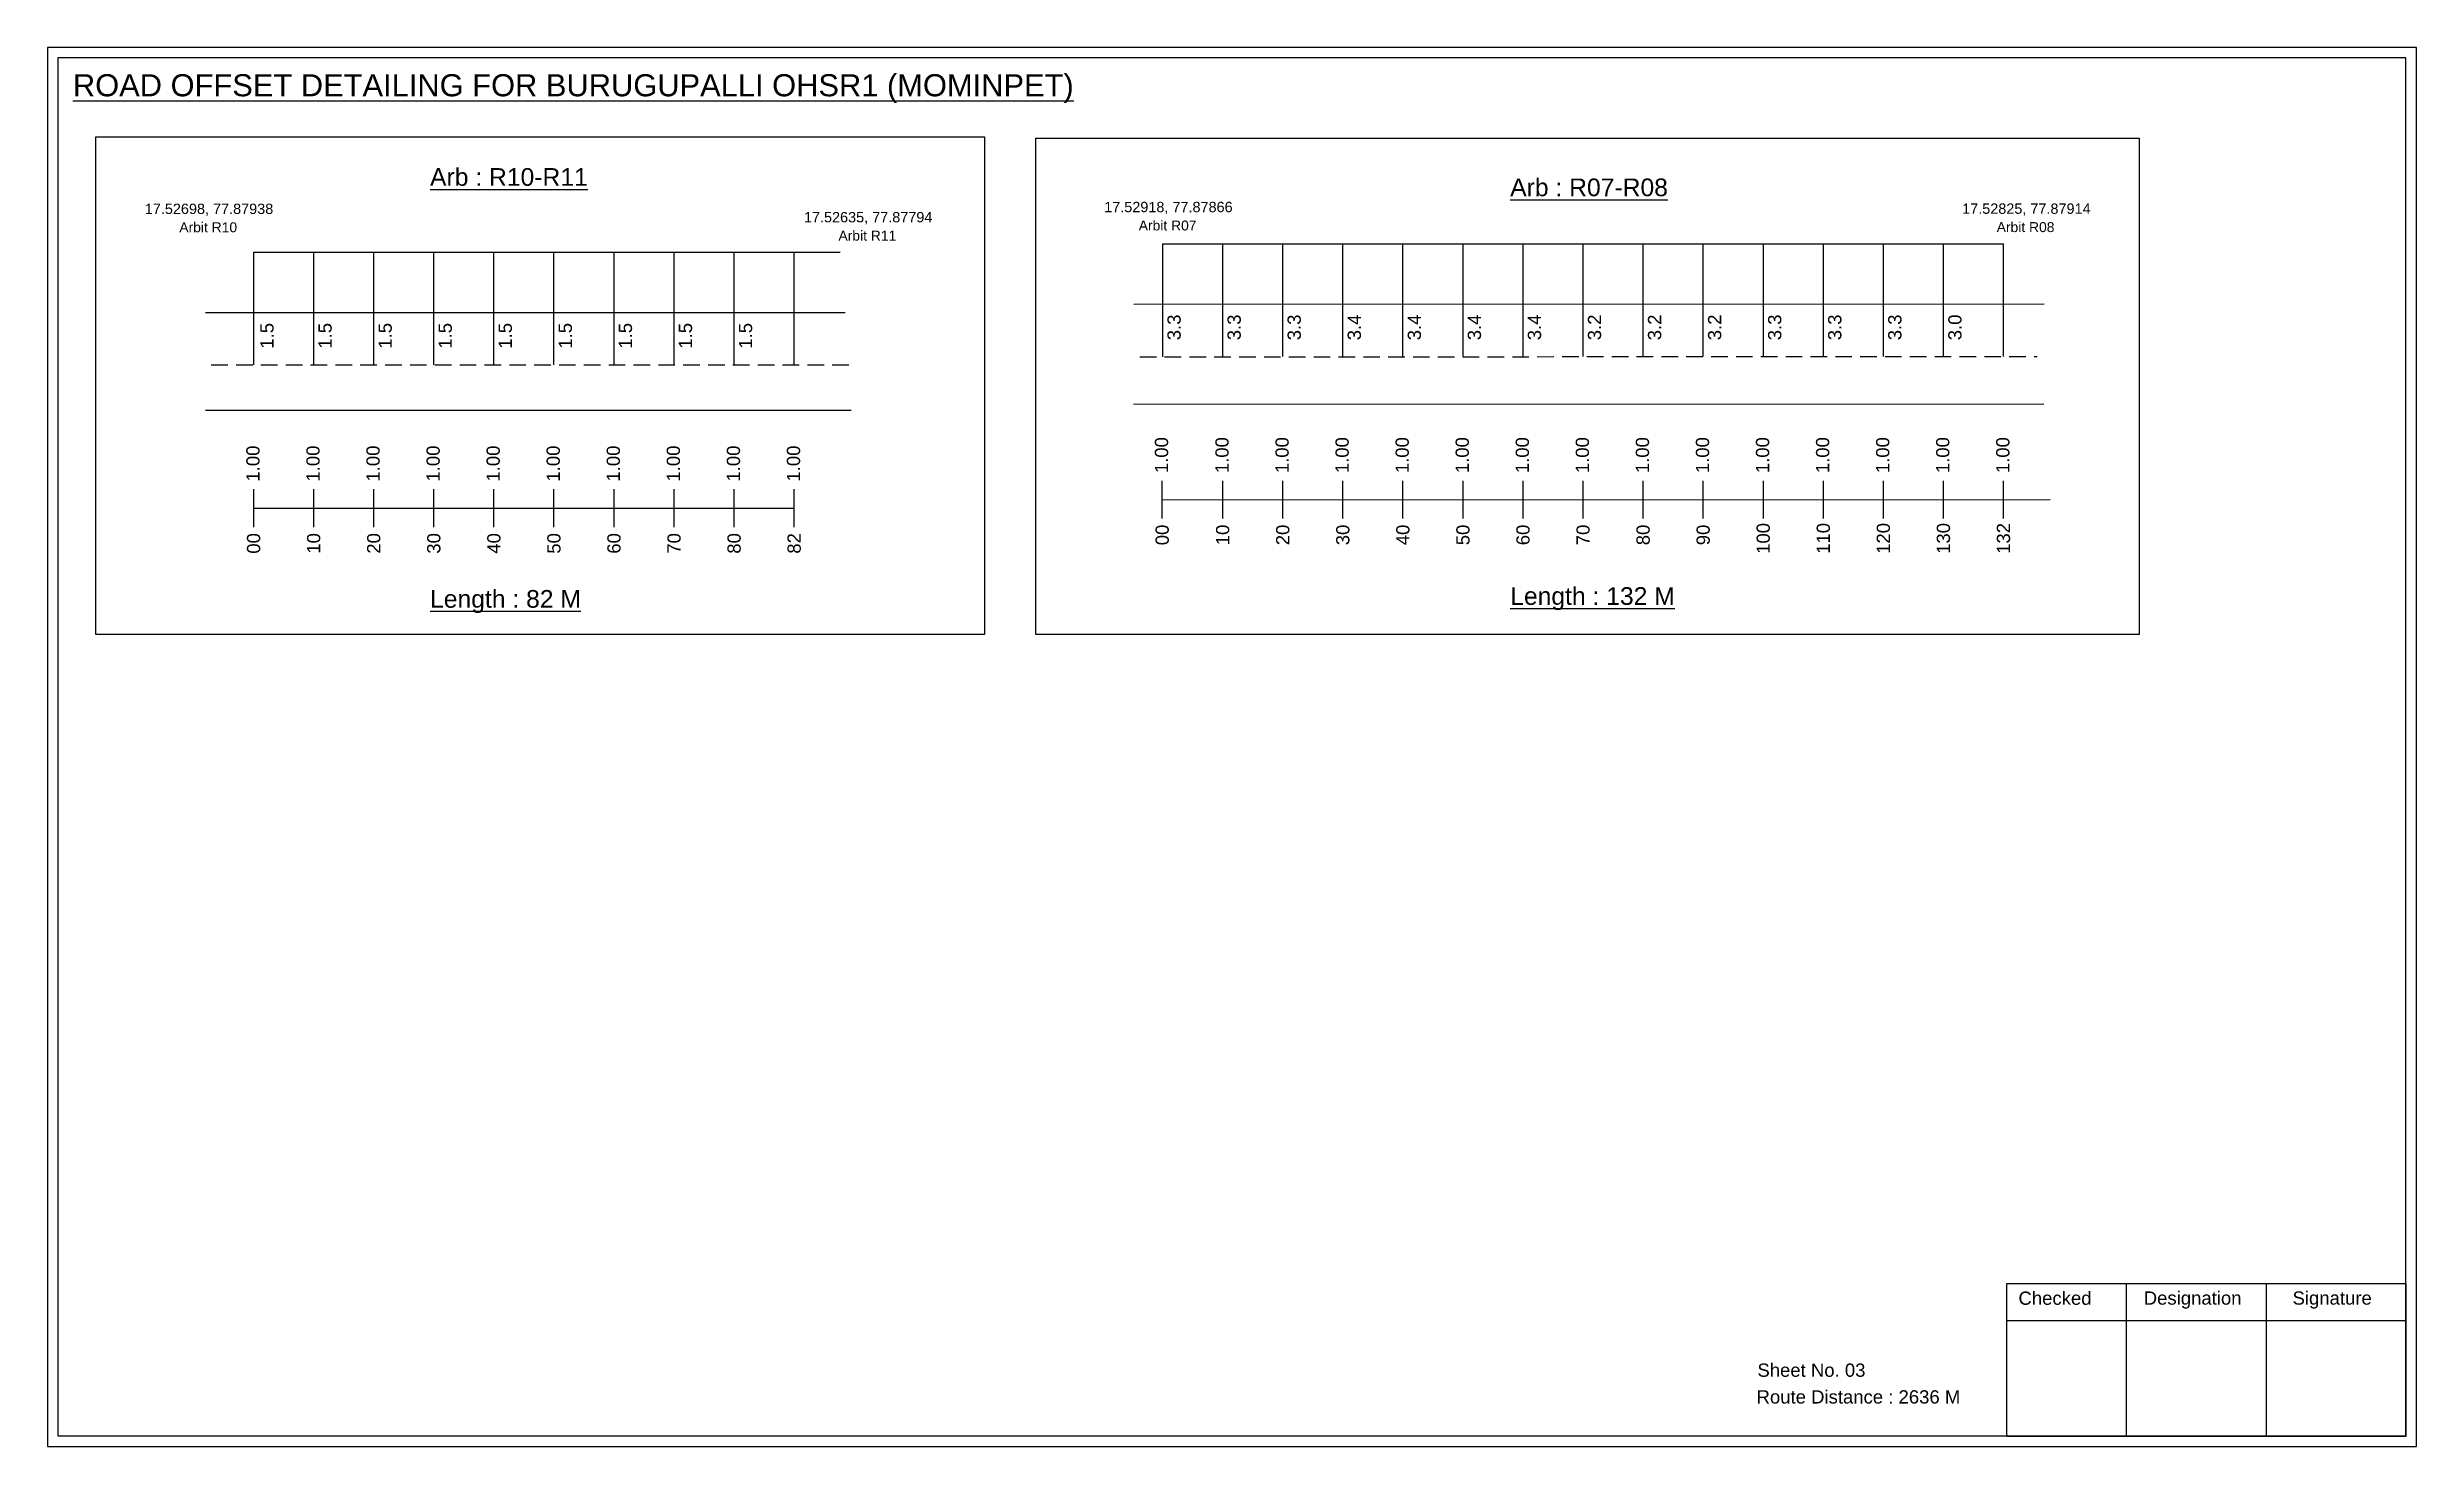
# Model space of a CAD drawing. Header units: inches. Extents: x -117 to 51867, y -12715 to 3423.
# Drawn here: x 1463 to 1999, y -732 to -415 of the extents above; entities that cross this region are included whole.
import ezdxf

# ---------------------------------------------------------------- set-up
doc = ezdxf.new("R2010")
doc.units = ezdxf.units.IN
doc.header["$MEASUREMENT"] = 0
doc.linetypes.add('DASHED2', pattern=[0.375, 0.25, -0.125])
doc.layers.add('PDF_Geometry', color=7, linetype='Continuous')
doc.layers.add('PDF_Text', color=5, linetype='Continuous')
doc.styles.add('PDF Arial', font='arial.ttf')
doc.styles.get("Standard").update_dxf_attribs({"font": 'arial.ttf'})

msp = doc.modelspace()

# ---------------------------------------------------------------- texts
at = {"color": 242, "true_color": 0xcd2027}
for s, height, p in [('%%UROAD OFFSET DETAILING FOR BURUGUPALLI OHSR1 (MOMINPET)', 5, (1468.77, -426.31)), ('%%UArb : R10-R11', 4, (1549.64, -446.57)), ('%%UArb : R07-R08', 4, (1794.22, -448.92)), ('%%ULength : 82 M', 4, (1549.64, -542.07)), ('%%ULength : 132 M', 4, (1794.22, -541.42))]:
    msp.add_text(s, height=height, dxfattribs=at).set_placement(p)
at = {"color": 5}
for s, height, p in [('17.52698, 77.87938', 2.34, (1485.05, -452.95)), ('17.52918, 77.87866', 2.34, (1702.29, -452.54)), ('17.52825, 77.87914', 2.34, (1896.56, -452.91)), ('Arbit R10', 2.246, (1492.87, -457.08)), ('17.52635, 77.87794', 2.34, (1634.3, -454.84)), ('Arbit R07', 2.246, (1710.11, -456.67)), ('Arbit R08', 2.246, (1904.38, -457.04)), ('Arbit R11', 2.246, (1642.12, -458.97))]:
    msp.add_text(s, height=height, dxfattribs=at).set_placement(p)
for s, p in [('3.3', (1719.61, -481.53)), ('3.3', (1733.21, -481.53)), ('3.3', (1746.81, -481.53)), ('3.4', (1760.41, -481.53)), ('3.4', (1774.01, -481.53)), ('3.4', (1787.61, -481.53)), ('3.4', (1801.21, -481.53)), ('3.2', (1814.81, -481.53)), ('3.2', (1828.41, -481.53)), ('3.2', (1842.01, -481.53)), ('3.3', (1855.61, -481.53)), ('3.3', (1869.21, -481.53)), ('3.3', (1882.81, -481.53)), ('3.0', (1896.41, -481.53)), ('1.5', (1514.21, -483.44)), ('1.5', (1527.37, -483.44)), ('1.5', (1540.97, -483.44)), ('1.5', (1554.57, -483.44)), ('1.5', (1568.17, -483.44)), ('1.5', (1581.77, -483.44)), ('1.5', (1595.37, -483.44)), ('1.5', (1608.97, -483.44)), ('1.5', (1622.57, -483.44))]:
    msp.add_text(s, height=3, rotation=90).set_placement(p)
at = {"color": 217, "true_color": 0x93278f}
for s, p in [('1.00', (1716.76, -511.61)), ('1.00', (1730.46, -511.61)), ('1.00', (1744.06, -511.61)), ('1.00', (1757.66, -511.61)), ('1.00', (1771.26, -511.61)), ('1.00', (1784.86, -511.61)), ('1.00', (1798.46, -511.61)), ('1.00', (1812.06, -511.61)), ('1.00', (1825.66, -511.61)), ('1.00', (1839.26, -511.61)), ('1.00', (1852.86, -511.61)), ('1.00', (1866.46, -511.61)), ('1.00', (1880.06, -511.61)), ('1.00', (1893.66, -511.61)), ('1.00', (1907.26, -511.61)), ('1.00', (1511.03, -513.52)), ('1.00', (1524.63, -513.52)), ('1.00', (1538.23, -513.52)), ('1.00', (1551.83, -513.52)), ('1.00', (1565.43, -513.52)), ('1.00', (1579.03, -513.52)), ('1.00', (1592.63, -513.52)), ('1.00', (1606.23, -513.52)), ('1.00', (1619.83, -513.52)), ('1.00', (1633.43, -513.52)), ('00', (1511.18, -529.84)), ('10', (1524.78, -529.84)), ('20', (1538.38, -529.84)), ('30', (1551.98, -529.84)), ('40', (1565.58, -529.84)), ('50', (1579.18, -529.84)), ('60', (1592.78, -529.84)), ('70', (1606.38, -529.84)), ('80', (1619.98, -529.84)), ('82', (1633.58, -529.84)), ('00', (1716.91, -527.93)), ('10', (1730.61, -527.93)), ('20', (1744.21, -527.93)), ('30', (1757.81, -527.93)), ('40', (1771.41, -527.93)), ('50', (1785.01, -527.93)), ('60', (1798.61, -527.93)), ('70', (1812.21, -527.93)), ('80', (1825.81, -527.93)), ('90', (1839.41, -527.93)), ('100', (1853.01, -529.88)), ('110', (1866.61, -529.88)), ('120', (1880.21, -529.88)), ('130', (1893.81, -529.88)), ('132', (1907.41, -529.88))]:
    msp.add_text(s, height=3, rotation=90, dxfattribs=at).set_placement(p)
for s, p in [('Sheet No. 03', (1850.2, -716.15)), ('Route Distance : 2636 M', (1850.01, -722.2))]:
    msp.add_text(s, height=3).set_placement(p)
at = {"layer": 'PDF_Text', "color": 7, "attachment_point": 7, "style": 'PDF Arial'}
for s, insert, char_height in [('Checked', (1909.31, -699.9), 3.001), ('Designation', (1937.68, -700.73), 3.0006), ('Signature', (1971.37, -700.73), 3.001)]:
    msp.add_mtext(s, dxfattribs=dict(at, insert=insert, char_height=char_height))

# ---------------------------------------------------------------- linework, layer by layer
at = {"color": 5}
for p, q in [((1715.54, -459.67), (1905.94, -459.67)), ((1509.7, -461.58), (1642.48, -461.58))]:
    msp.add_line(p, q, dxfattribs=at)
for p, q in [((1715.54, -485.27), (1715.54, -459.67)), ((1729.14, -485.2), (1729.14, -459.67)), ((1742.74, -485.2), (1742.74, -459.67)), ((1756.34, -485.2), (1756.34, -459.67)), ((1769.94, -485.2), (1769.94, -459.67)), ((1783.54, -485.2), (1783.54, -459.67)), ((1797.14, -485.2), (1797.14, -459.67)), ((1810.74, -485.2), (1810.74, -459.67)), ((1824.34, -485.2), (1824.34, -459.67)), ((1837.94, -485.2), (1837.94, -459.67)), ((1851.54, -485.2), (1851.54, -459.67)), ((1865.14, -485.2), (1865.14, -459.67)), ((1878.74, -485.2), (1878.74, -459.67)), ((1892.34, -485.2), (1892.34, -459.67)), ((1905.94, -485.2), (1905.94, -459.67)), ((1509.7, -487.12), (1509.7, -461.58)), ((1523.3, -487.12), (1523.3, -461.58)), ((1536.9, -487.12), (1536.9, -461.58)), ((1550.5, -487.12), (1550.5, -461.58)), ((1564.1, -487.12), (1564.1, -461.58)), ((1577.7, -487.12), (1577.7, -461.58)), ((1591.3, -487.12), (1591.3, -461.58)), ((1604.9, -487.12), (1604.9, -461.58)), ((1618.5, -487.12), (1618.5, -461.58)), ((1632.1, -487.12), (1632.1, -461.58)), ((1498.83, -475.23), (1643.61, -475.23)), ((1709, -473.33), (1915.1, -473.32)), ((1645.02, -497.42), (1498.83, -497.42)), ((1708.9, -495.93), (1915.06, -496.03))]:
    msp.add_line(p, q)
at = {"linetype": 'DASHED2', "ltscale": 15}
for p, q in [((1500.1, -487.12), (1644.46, -487.12)), ((1710.35, -485.28), (1913.53, -485.2))]:
    msp.add_line(p, q, dxfattribs=at)
at = {"color": 217, "true_color": 0x93278f}
for p, q in [((1715.43, -521.9), (1715.43, -513.34)), ((1729.14, -521.9), (1729.14, -513.34)), ((1742.74, -521.9), (1742.74, -513.34)), ((1756.34, -521.9), (1756.34, -513.34)), ((1769.94, -521.9), (1769.94, -513.34)), ((1783.54, -521.9), (1783.54, -513.34)), ((1797.14, -521.9), (1797.14, -513.34)), ((1810.74, -521.9), (1810.74, -513.34)), ((1824.34, -521.9), (1824.34, -513.34)), ((1837.94, -521.9), (1837.94, -513.34)), ((1851.54, -521.9), (1851.54, -513.34)), ((1865.14, -521.9), (1865.14, -513.34)), ((1878.74, -521.9), (1878.74, -513.34)), ((1892.34, -521.9), (1892.34, -513.34)), ((1905.94, -521.9), (1905.94, -513.34)), ((1509.7, -523.82), (1509.7, -515.26)), ((1509.7, -519.55), (1632.1, -519.52)), ((1523.3, -523.82), (1523.3, -515.26)), ((1536.9, -523.82), (1536.9, -515.26)), ((1550.5, -523.82), (1550.5, -515.26)), ((1564.1, -523.82), (1564.1, -515.26)), ((1577.7, -523.82), (1577.7, -515.26)), ((1591.3, -523.82), (1591.3, -515.26)), ((1604.9, -523.82), (1604.9, -515.26)), ((1618.5, -523.82), (1618.5, -515.26)), ((1632.1, -523.82), (1632.1, -515.26)), ((1715.43, -517.63), (1916.5, -517.59))]:
    msp.add_line(p, q, dxfattribs=at)
for points in [[(1473.93, -435.45), (1675.17, -435.45), (1675.17, -548.13), (1473.93, -548.13)], [(1686.8, -435.77), (1936.66, -435.77), (1936.66, -548.13), (1686.8, -548.13)]]:
    msp.add_lwpolyline(points, close=True)
at = {"layer": 'PDF_Geometry'}
for points in [[(1462.99, -415.24), (1462.99, -731.95), (1999.46, -731.95), (1999.46, -415.24)], [(1465.32, -417.57), (1465.32, -729.53), (1997.04, -729.53), (1997.04, -417.57)]]:
    msp.add_lwpolyline(points, close=True, dxfattribs=at)
at = {"layer": 'PDF_Geometry', "color": 242, "true_color": 0xcc1f26}
msp.add_lwpolyline([(1997.04, -729.63), (1906.7, -729.63), (1906.7, -695.01), (1997.04, -695.01)], close=True, dxfattribs=at)
for points in [[(1933.68, -695.01), (1933.68, -729.63)], [(1965.41, -695.01), (1965.41, -729.63)], [(1906.7, -703.39), (1997.04, -703.39)]]:
    msp.add_lwpolyline(points, dxfattribs=at)

msp.set_redraw_order([(e.dxf.handle, doc.entitydb.next_handle()) for e in msp.query("TEXT MTEXT ATTDEF DIMENSION ARC_DIMENSION")])  # texts and dimensions are drawn at this point

doc.saveas('drawing.dxf')
